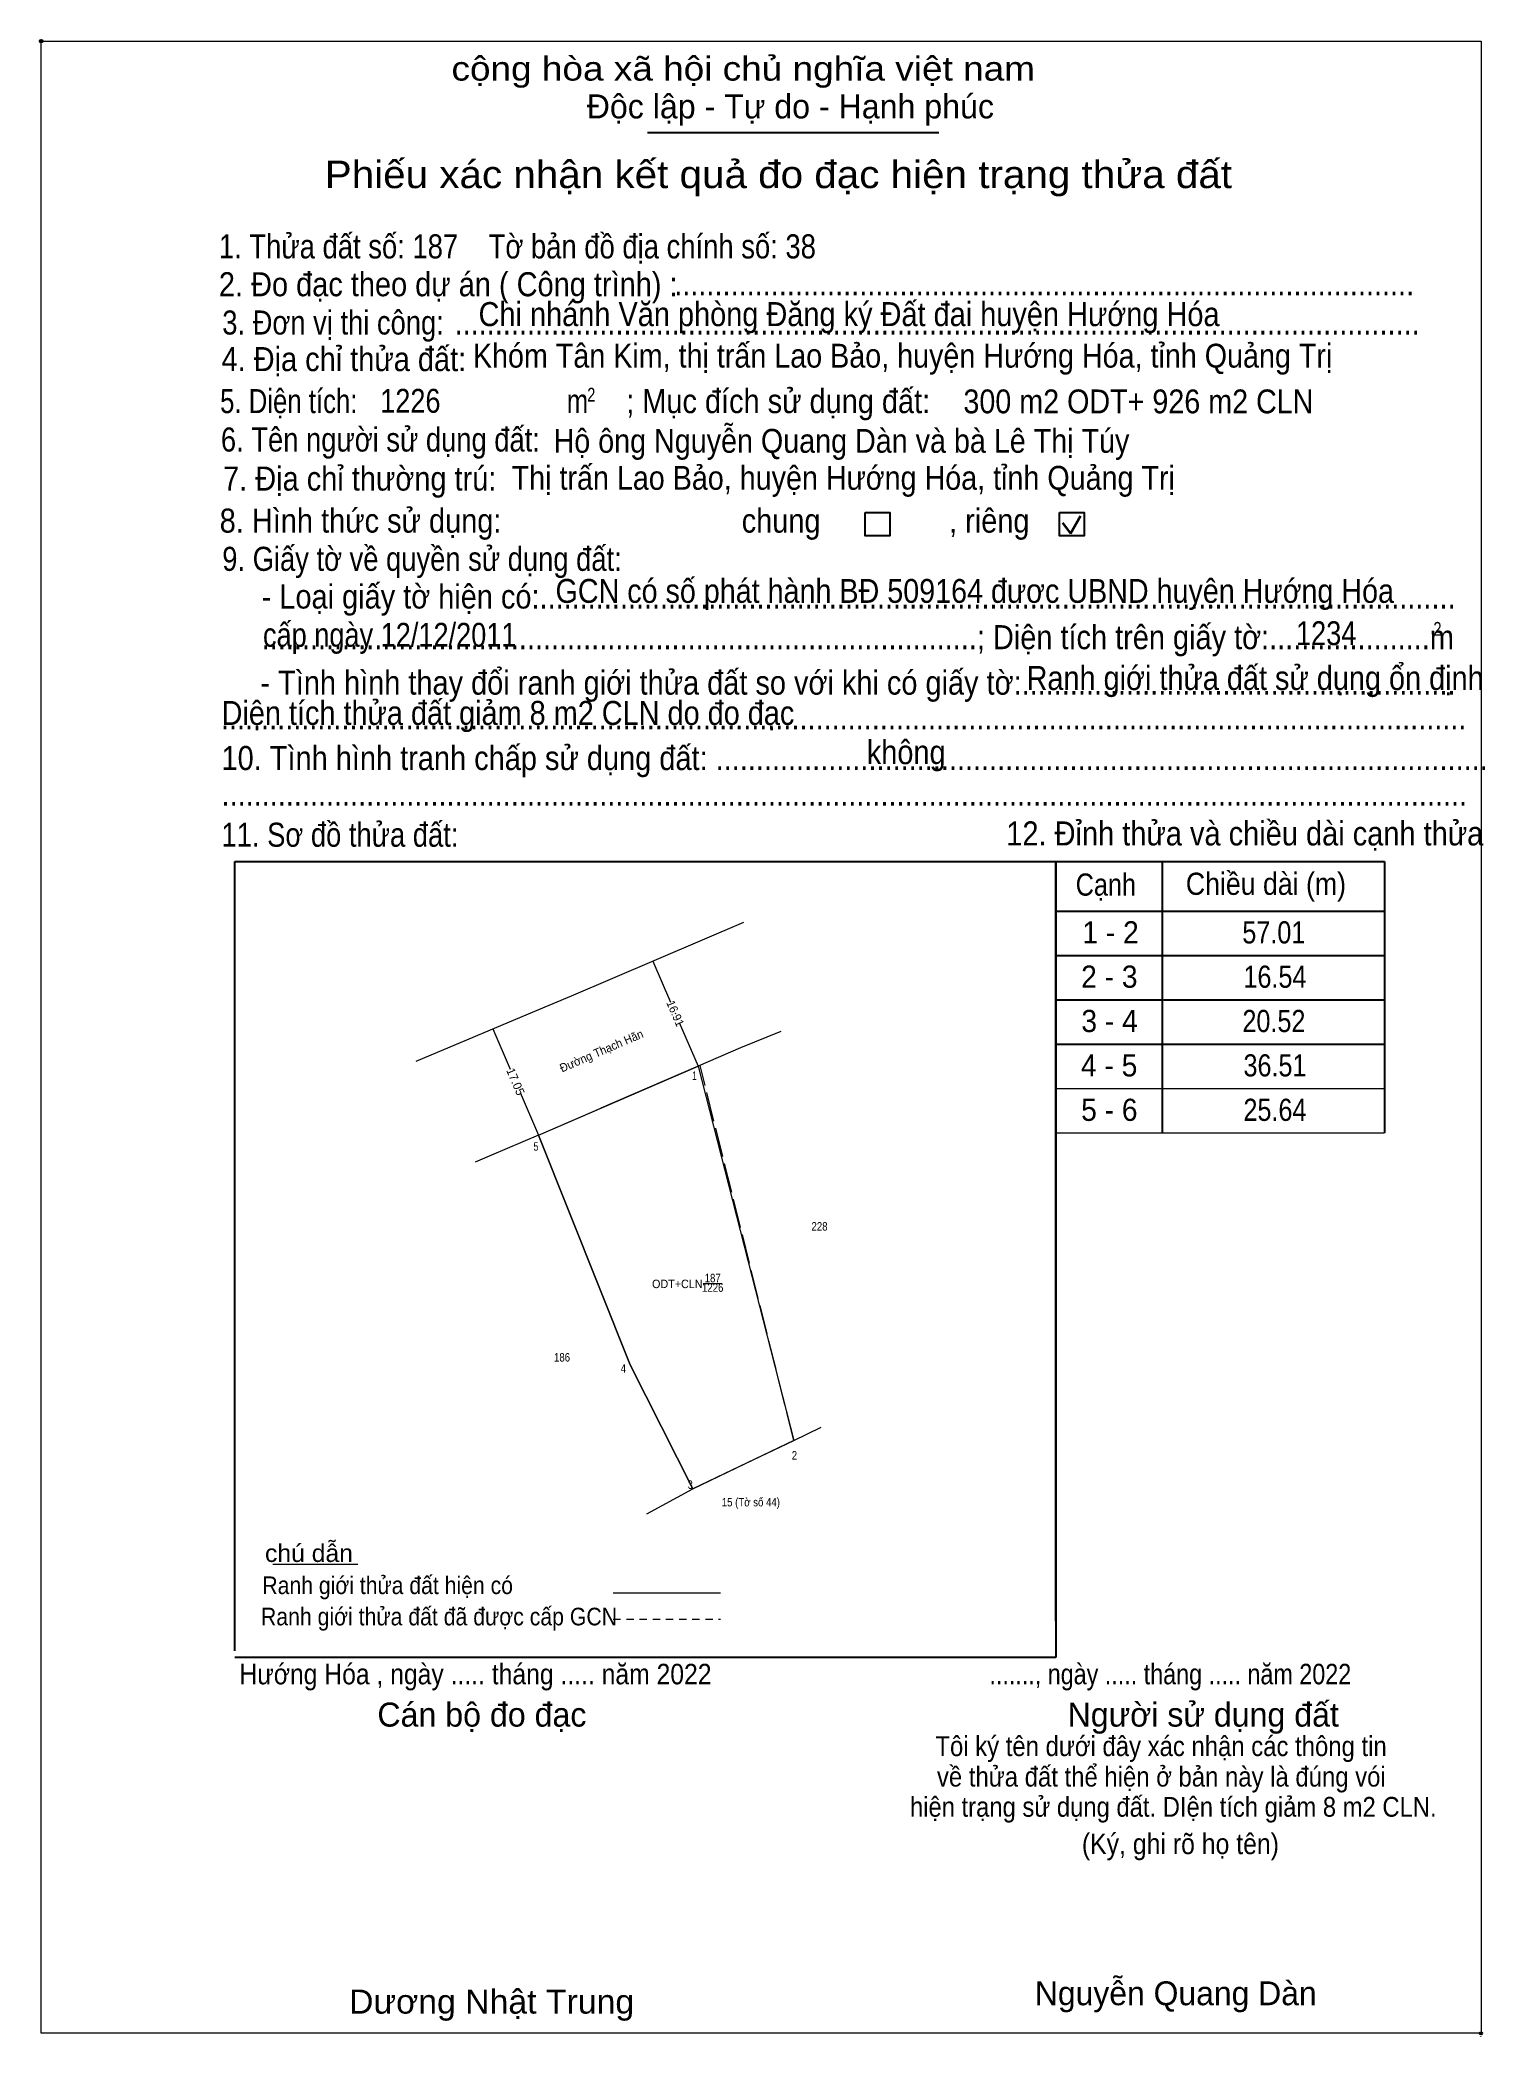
# Model space of a CAD drawing. Header units: metres. Extents: x 535788 to 536414, y 1836227 to 1836586.
# Drawn here: x 535787.5 to 536000.9, y 1836227.3 to 1836522.1 of the extents above; entities that cross this region are included whole.
import ezdxf
from ezdxf.enums import TextEntityAlignment as Align

# ---------------------------------------------------------------- set-up
doc = ezdxf.new("R2010")
doc.units = ezdxf.units.M
doc.header["$LTSCALE"] = 0.72
doc.header["$PDMODE"] = 32
doc.header["$PDSIZE"] = 0.36
doc.linetypes.add('LONG_DASHED', pattern=[7.5, 6, -1.5])
doc.linetypes.add('SHORT_DASHED', pattern=[2.7, 1.5, -1.2])
for name, color, linetype, lineweight in [('1', 7, 'Continuous', 25), ('10', 7, 'Continuous', 13), ('15', 7, 'Continuous', 13), ('17', 7, 'Continuous', 13), ('2', 7, 'Continuous', 25), ('30', 7, 'Continuous', 25), ('40', 7, 'Continuous', 13), ('54', 7, 'Continuous', 13), ('6', 7, 'Continuous', 13), ('63', 7, 'Continuous', 25)]:
    doc.layers.add(name, color=color, linetype=linetype, lineweight=lineweight)

msp = doc.modelspace()

# ---------------------------------------------------------------- texts
at = {"layer": '1'}
for s, width, p in [('228', 0.85, (535902.635, 1836346.37)), ('ODT+CLN', 0.95, (535881.64, 1836337.88)), ('1226', 0.85, (535886.865, 1836337.33)), ('187', 0.85, (535886.865, 1836338.74)), ('186', 0.85, (535864.625, 1836327.04)), ('15 (Tờ số 44)', 0.85, (535892.5, 1836305.66))]:
    msp.add_text(s, height=1.25, dxfattribs=dict(at, width=width)).set_placement(p, align=Align.CENTER)
at = {"layer": '10'}
for s, height, width, p in [('1 - 2', 3.274, 0.95, (535945.605, 1836388.75)), ('57.01', 3.27, 0.85, (535969.71, 1836388.75)), ('2 - 3', 3.274, 0.95, (535945.425, 1836382.21)), ('16.54', 3.27, 0.85, (535969.875, 1836382.21)), ('3 - 4', 3.274, 0.95, (535945.455, 1836375.67)), ('20.52', 3.27, 0.85, (535969.725, 1836375.67)), ('4 - 5', 3.274, 0.95, (535945.4, 1836369.12)), ('36.51', 3.27, 0.85, (535969.88, 1836369.12)), ('5 - 6', 3.274, 0.95, (535945.425, 1836362.56)), ('25.64', 3.27, 0.85, (535969.875, 1836362.56))]:
    msp.add_text(s, height=height, dxfattribs=dict(at, width=width)).set_placement(p, align=Align.CENTER)
at = {"layer": '10', "width": 0.95}
msp.add_text('16.91', height=1.25, rotation=293.305, dxfattribs=at).set_placement((535880.7781, 1836378.1773), align=Align.CENTER)
at = {"layer": '10'}
msp.add_text('17.05', height=1.25, rotation=293.318, dxfattribs=at).set_placement((535857.1858, 1836368.1074), align=Align.CENTER)
at = {"layer": '2'}
for s, height, width, p in [('cộng hòa xã hội chủ nghĩa việt nam', 3.548, 1.15, (535848.3, 1836516.1)), ('1. Thửa đất số: 187    Tờ bản đồ địa chính số: 38', 3.56, 0.85, (535813.96, 1836489.85)), ('2. Đo đạc theo dự án ( Công trình) : ', 3.551, 0.9, (535813.96, 1836484.27)), ('............................................................................................', 3.551, 0.9, (535881.19, 1836484.39)), ('3. Đơn vị thi công:', 3.551, 0.85, (535814.46, 1836478.62)), ('Chi nhánh Văn phòng Đăng ký Đất đai huyện Hướng Hóa', 3.548, 0.9, (535852.3, 1836479.86)), ('........................................................................................................................', 3.551, 0.9, (535848.76, 1836478.62)), ('4. Địa chỉ thửa đất:', 3.551, 0.9, (535814.35, 1836473.22)), ('Khóm Tân Kim, thị trấn Lao Bảo, huyện Hướng Hóa, tỉnh Quảng Trị', 3.52, 0.9, (535851.46, 1836473.74)), ('5. Diện tích:', 3.551, 0.8, (535814.14, 1836467.02)), ('1226', 3.52, 0.85, (535837.78, 1836467.08)), ('m', 3.548, 0.8, (535865.32, 1836467.02)), ('2', 2.027, 0.8, (535868.34, 1836468.73)), ('; Mục đích sử dụng đất:', 3.548, 0.9, (535874.1, 1836467.02)), ('300 m2 ODT+ 926 m2 CLN', 3.52, 0.9, (535923.88, 1836466.99)), ('6. Tên người sử dụng đất:', 3.551, 0.85, (535814.26, 1836461.35)), ('Hộ ông Nguyễn Quang Dàn và bà Lê Thị Túy', 3.52, 0.9, (535863.37, 1836461.17)), ('7. Địa chỉ thường trú:', 3.551, 0.9, (535814.58, 1836455.59)), ('Thị trấn Lao Bảo, huyện Hướng Hóa, tỉnh Quảng Trị', 3.52, 0.9, (535857.18, 1836455.71)), ('8. Hình thức sử dụng:', 3.551, 0.9, (535814.08, 1836449.38)), ('chung                , riêng', 3.548, 0.9, (535891.15, 1836449.38)), ('9. Giấy tờ về quyền sử dụng đất:', 3.551, 0.85, (535814.46, 1836443.74)), ('     - Loại giấy tờ hiện có:..................................................................................................................', 3.548, 0.9, (535814.35, 1836438.18)), ('GCN có số phát hành BĐ 509164 được UBND huyện Hướng Hóa ', 3.52, 0.9, (535863.66, 1836439.02)), ('cấp ngày 12/12/2011', 3.525, 0.85, (535820.47, 1836432.54)), ('     .........................................................................................; Diện tích trên giấy tờ:....................m', 3.548, 0.9, (535814.35, 1836432.18)), ('1234', 3.52, 0.85, (535972.99, 1836432.78)), ('2', 2.027, 0.8, (535993.26, 1836434.17)), ('     - Tình hình thay đổi ranh giới thửa đất so với khi có giấy tờ:......................................................', 3.548, 0.9, (535814.17, 1836425.47)), ('Ranh giới thửa đất sử dụng ổn định', 3.54, 0.9, (535933.21, 1836426.16)), ('Diện tích thửa đất giảm 8 m2 CLN do đo đạc', 3.54, 0.9, (535814.36, 1836421)), ('...........................................................................................................................................................', 3.548, 0.9, (535814.26, 1836420.34)), ('10. Tình hình tranh chấp sử dụng đất: ................................................................................................', 3.551, 0.9, (535814.35, 1836414.34)), ('không', 3.548, 0.9, (535909.62, 1836415.21)), ('...........................................................................................................................................................', 3.548, 0.9, (535814.35, 1836409.09)), ('11. Sơ đồ thửa đất:', 3.551, 0.85, (535814.35, 1836403.02)), ('12. Đỉnh thửa và chiều dài cạnh thửa', 3.555, 0.9, (535930.21, 1836403.21)), ('Hướng Hóa , ngày ..... tháng ..... năm 2022', 3.03, 0.9, (535816.99, 1836279.4)), ('......., ngày ..... tháng ..... năm 2022', 3.03, 0.85, (535927.72, 1836279.4)), ('(Ký, ghi rõ họ tên)', 3.042, 0.9, (535941.37, 1836254.34)), ('Dương Nhật Trung', 3.552, 1.05, (535833.18, 1836230.8))]:
    msp.add_text(s, height=height, dxfattribs=dict(at, width=width)).set_placement(p)
for s, height, p in [('Độc lập - Tự do - Hạnh phúc', 3.548, (535868.26, 1836510.52)), ('Cán bộ đo đạc', 3.548, (535837.36, 1836273.16)), ('Người sử dụng đất', 3.548, (535939.26, 1836273.16)), ('Nguyễn Quang Dàn', 3.52, (535934.43, 1836232.04))]:
    msp.add_text(s, height=height, dxfattribs=at).set_placement(p)
for s, height, width, p in [('Phiếu xác nhận kết quả đo đạc hiện trạng thửa đất', 4.054, 1.1, (535896.57, 1836500.23)), ('Tôi ký tên dưới đây xác nhận các thông tin', 2.931, 0.9, (535953.06, 1836268.81)), ('về thửa đất thể hiện ở bản này là đúng vói', 2.931, 0.9, (535953.105, 1836264.31)), ('hiện trạng sử dụng đất. DIện tích giảm 8 m2 CLN.', 2.92, 0.9, (535954.865, 1836259.86))]:
    msp.add_text(s, height=height, dxfattribs=dict(at, width=width)).set_placement(p, align=Align.CENTER)
msp.add_text('.', height=1.014, dxfattribs=at).set_placement((536000.2867, 1836227.34), align=Align.CENTER)
at = {"layer": '30'}
for s, width, p in [('Cạnh', 0.85, (535940.46, 1836395.8)), ('Chiều dài (m)', 0.9, (535956.72, 1836395.92))]:
    msp.add_text(s, height=3.274, dxfattribs=dict(at, width=width)).set_placement(p)
at = {"layer": '6'}
for s, height, width, p in [('chú dẫn', 2.598, 1.05, (535820.77, 1836297.46)), ('Ranh giới thửa đất hiện có ', 2.598, 0.9, (535820.38, 1836292.72)), ('Ranh giới thửa đất đã được cấp GCN', 2.605, 0.9, (535820.17, 1836288.1))]:
    msp.add_text(s, height=height, dxfattribs=dict(at, width=width)).set_placement(p)
at = {"layer": '63', "width": 0.95}
msp.add_text('Đường Thạch Hãn', height=1.25, rotation=23.334, dxfattribs=at).set_placement((535870.6874, 1836372.3222), align=Align.CENTER)
at = {"layer": '63'}
for s, width, p in [(' 1', 0.75, (535884.52, 1836368.6)), (' 5', 0.8, (535861.15, 1836358.16)), (' 4', 0.85, (535874.08, 1836325.4)), (' 2', 0.85, (535899.33, 1836312.58)), (' 3', 0.8, (535883.93, 1836308.24))]:
    msp.add_text(s, height=1.25, dxfattribs=dict(at, width=width)).set_placement(p, align=Align.RIGHT)

# ---------------------------------------------------------------- linework, layer by layer
at = {"layer": '1', "lineweight": 13}
msp.add_lwpolyline([(535884.7, 1836370.62), (535898.84, 1836315.39), (535883.93, 1836308.24), (535874.69, 1836326.56), (535861.15, 1836360.47)], close=True, dxfattribs=at)
at = {"layer": '10'}
for p, q in [((535884.7, 1836370.62), (535898.84, 1836315.39)), ((535861.15, 1836360.47), (535870.33, 1836364.43)), ((535861.15, 1836360.47), (535874.69, 1836326.56)), ((535885.45, 1836338.55), (535888.28, 1836338.55)), ((535874.69, 1836326.56), (535883.93, 1836308.24)), ((535883.93, 1836308.24), (535892.95, 1836312.56))]:
    msp.add_line(p, q, dxfattribs=at)
at = {"layer": '15'}
for p, q in [((535878.01, 1836386.15), (535880.62, 1836380.09)), ((535881.31, 1836378.5), (535881.37, 1836378.35)), ((535854.4, 1836376.13), (535856.96, 1836370.18)), ((535881.91, 1836377.1), (535884.7, 1836370.62)), ((535857.59, 1836368.71), (535857.6, 1836368.7)), ((535858.44, 1836366.76), (535861.15, 1836360.47))]:
    msp.add_line(p, q, dxfattribs=at)
at = {"layer": '17', "linetype": 'LONG_DASHED'}
msp.add_line((535898.84, 1836315.39), (535885, 1836370.75), dxfattribs=at)
at = {"layer": '17'}
for p, q in [((535900.77, 1836316.32), (535902.9, 1836317.34)), ((535898.84, 1836315.39), (535900.77, 1836316.32)), ((535821.94, 1836297.13), (535834.48, 1836297.13))]:
    msp.add_line(p, q, dxfattribs=at)
at = {"layer": '2'}
for p, q in [((535877.26, 1836508.44), (535920.25, 1836508.44)), ((535816.3, 1836400.82), (535937.52, 1836400.82)), ((535816.3, 1836284.32), (535816.3, 1836400.82)), ((535937.52, 1836283.37), (535816.3, 1836283.37))]:
    msp.add_line(p, q, dxfattribs=at)
at = {"layer": '2', "lineweight": 35}
for p, q in [((535938.5, 1836450.82), (535939.71, 1836449.24)), ((535939.71, 1836449.24), (535941.18, 1836451.88))]:
    msp.add_line(p, q, dxfattribs=at)
at = {"layer": '2', "lineweight": 13}
msp.add_lwpolyline([(535787.72, 1836521.92), (536000.31, 1836521.92), (536000.31, 1836227.89), (535787.72, 1836227.89)], close=True, dxfattribs=at)
at = {"layer": '2'}
for points in [[(535909.36, 1836452.33), (535913.01, 1836452.33), (535913.01, 1836448.93), (535909.36, 1836448.93)], [(535938.08, 1836452.33), (535941.73, 1836452.33), (535941.73, 1836448.93), (535938.08, 1836448.93)]]:
    msp.add_lwpolyline(points, close=True, dxfattribs=at)
for p in [(535787.72, 1836521.92), (536000.31, 1836227.89)]:
    msp.add_point(p, dxfattribs=at)
at = {"layer": '30'}
for p, q in [((535937.51, 1836288.77), (535937.51, 1836400.83)), ((535937.51, 1836400.83), (535986.07, 1836400.83)), ((535953.23, 1836400.83), (535953.23, 1836360.79)), ((535986.07, 1836400.83), (535986.07, 1836360.79)), ((535937.51, 1836393.52), (535986.07, 1836393.52)), ((535937.51, 1836386.97), (535986.07, 1836386.97)), ((535937.51, 1836380.43), (535986.07, 1836380.43)), ((535937.51, 1836373.88), (535986.07, 1836373.88))]:
    msp.add_line(p, q, dxfattribs=at)
at = {"layer": '30', "lineweight": 13}
for p, q in [((535937.51, 1836367.34), (535986.07, 1836367.34)), ((535937.51, 1836360.79), (535986.07, 1836360.79))]:
    msp.add_line(p, q, dxfattribs=at)
at = {"layer": '40'}
for p, q in [((535866.02, 1836381.03), (535891.45, 1836391.9)), ((535843.11, 1836371.37), (535860.61, 1836378.75)), ((535860.61, 1836378.75), (535866.02, 1836381.03)), ((535896.94, 1836375.73), (535890.97, 1836373.32))]:
    msp.add_line(p, q, dxfattribs=at)
for points in [[(535890.97, 1836373.32), (535884.7, 1836370.62), (535870.33, 1836364.43)], [(535861.15, 1836360.47), (535854.23, 1836357.49), (535851.79, 1836356.49)]]:
    msp.add_lwpolyline(points, dxfattribs=at)
at = {"layer": '54'}
for p, q in [((535892.95, 1836312.56), (535898.84, 1836315.39)), ((535877.12, 1836304.56), (535883.93, 1836308.24))]:
    msp.add_line(p, q, dxfattribs=at)
at = {"layer": '6'}
msp.add_line((535872.19, 1836292.9), (535888.03, 1836292.9), dxfattribs=at)
at = {"layer": '6', "linetype": 'SHORT_DASHED'}
msp.add_line((535872.19, 1836289.03), (535888.03, 1836289.03), dxfattribs=at)
at = {"layer": '63'}
msp.add_line((535937.52, 1836400.82), (535937.52, 1836283.36), dxfattribs=at)

msp.set_redraw_order([(e.dxf.handle, doc.entitydb.next_handle()) for e in msp.query("TEXT MTEXT ATTDEF DIMENSION ARC_DIMENSION")])  # texts and dimensions are drawn at this point

doc.saveas('drawing.dxf')
